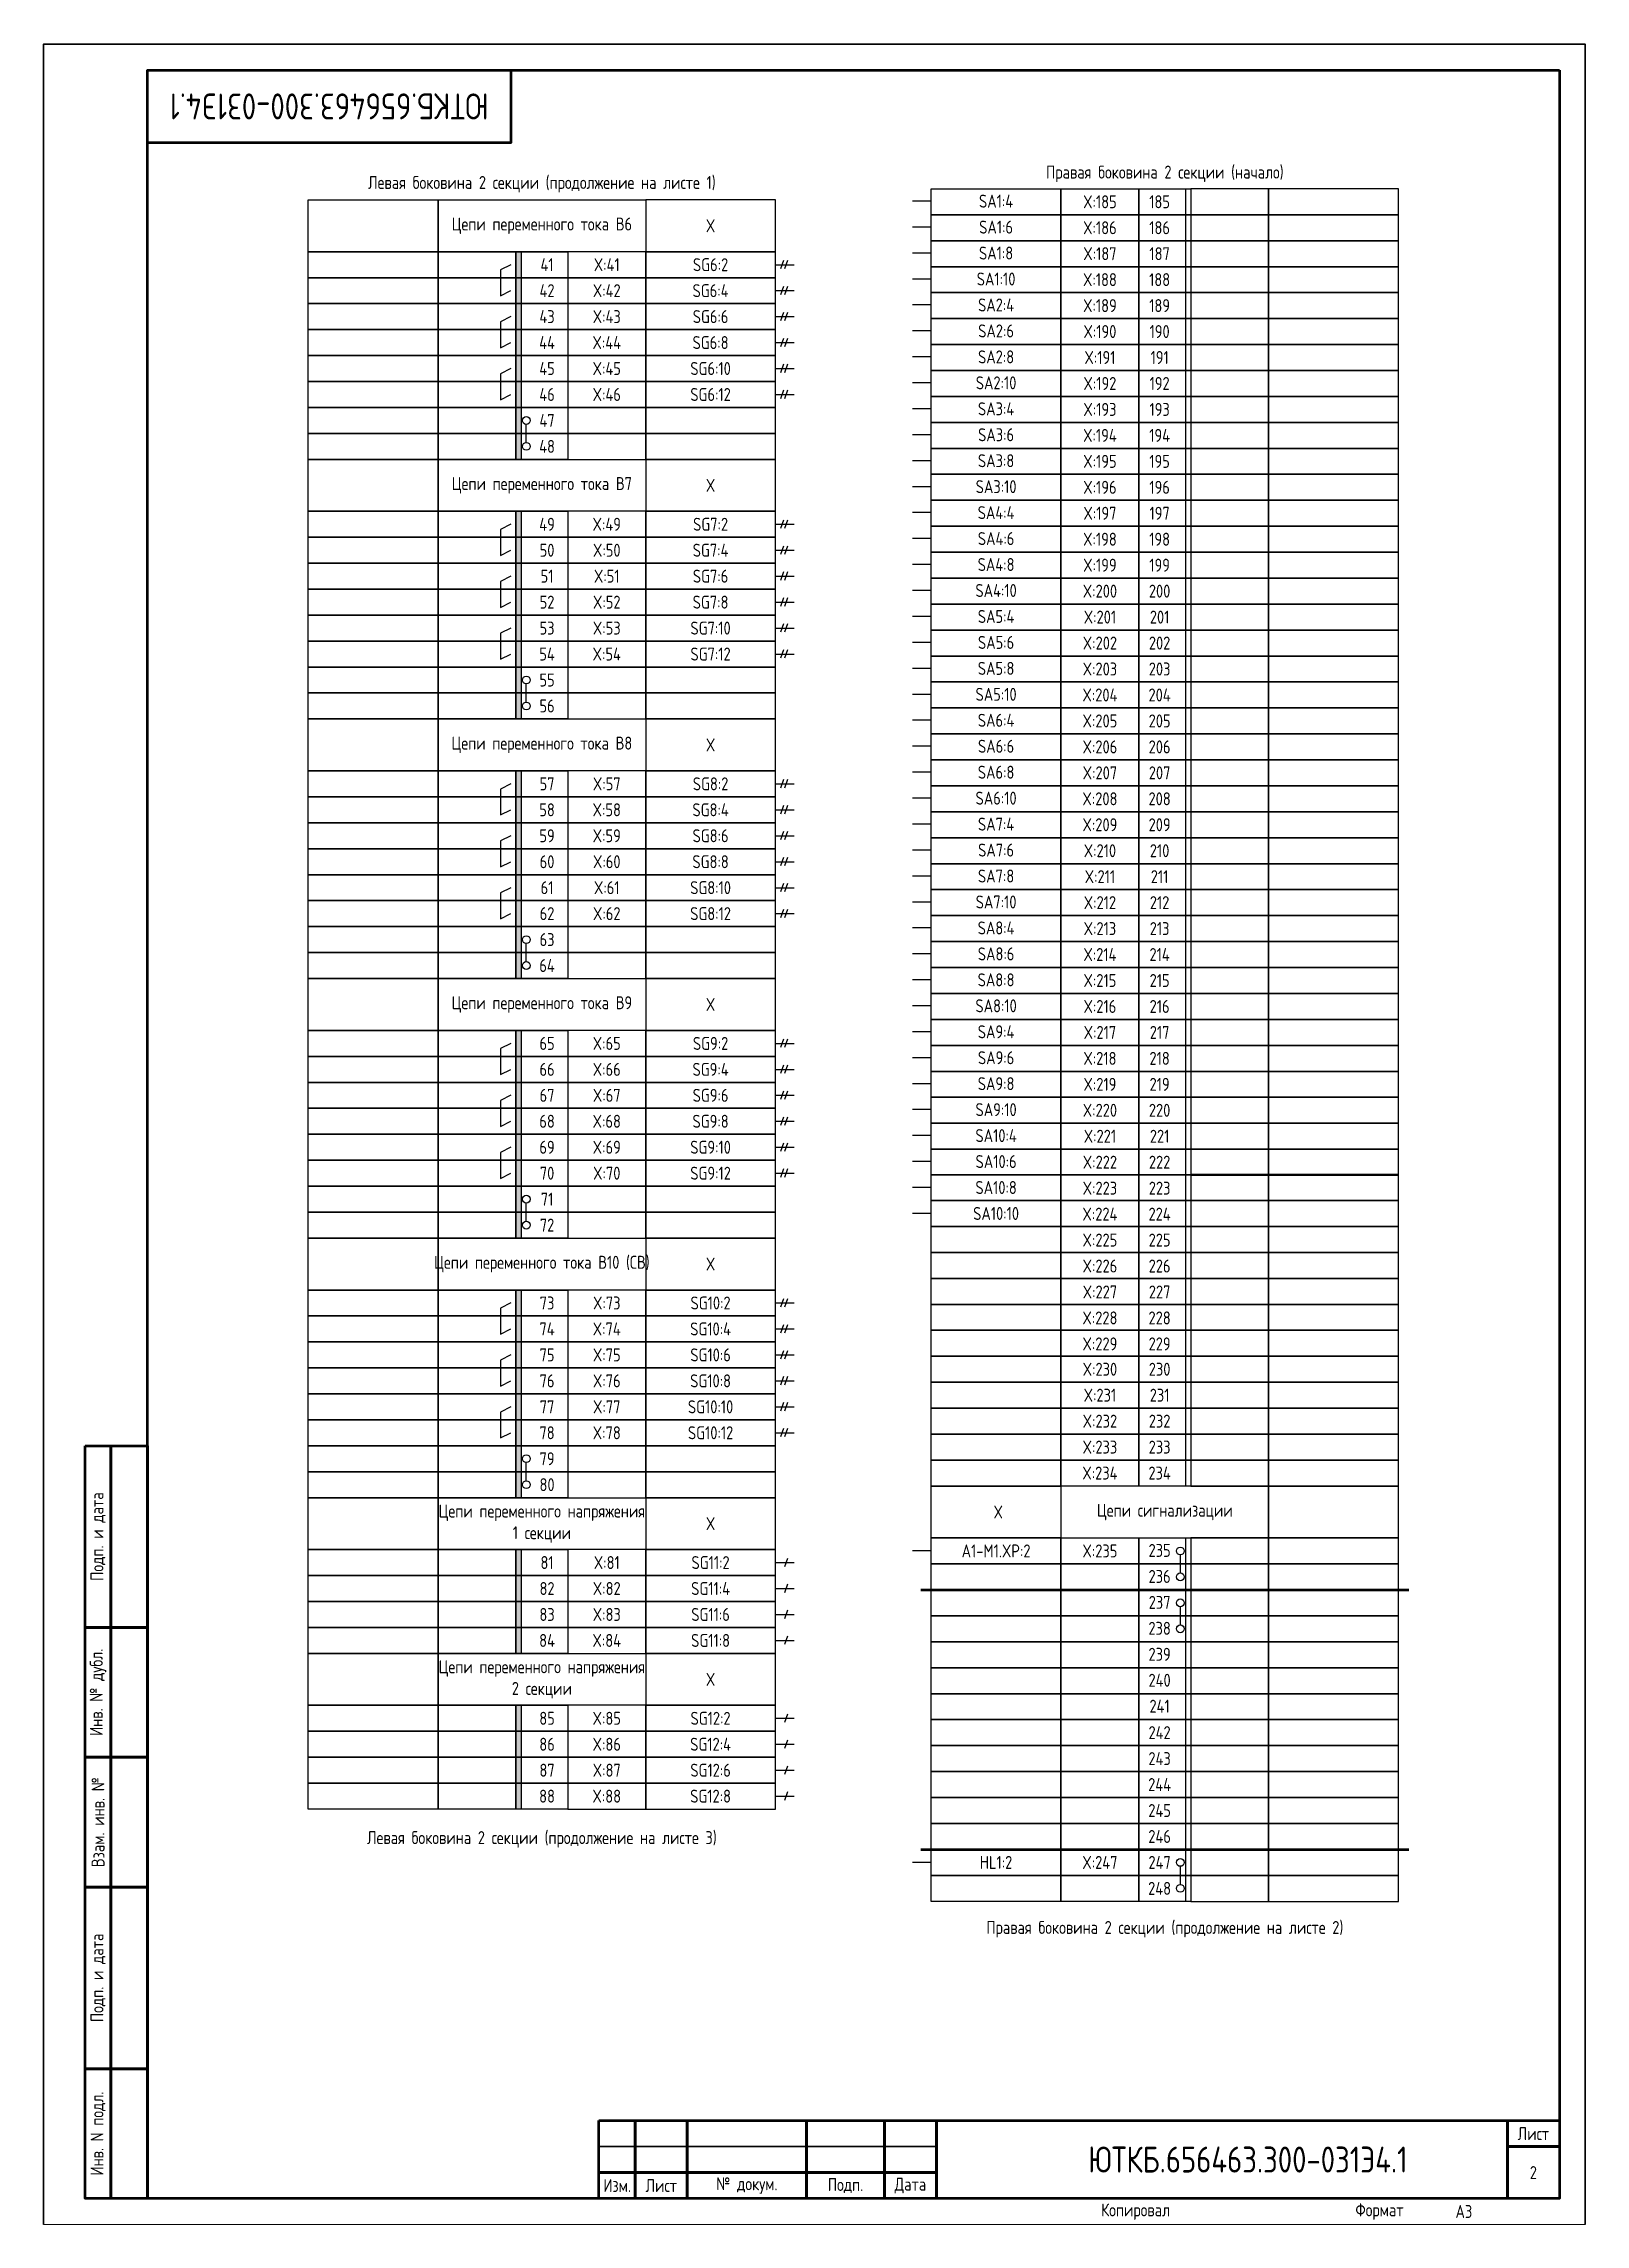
# Paper-space layout 'Э4.1_2' of a CAD drawing. Header units: millimetres, sheet in inches. Extents: x 176 to 183.1, y 94.4 to 104.5.
# The model-space entities are those that its viewports show. They can reach past a viewport. Long polylines and large blocks are cut down to what shows.
import ezdxf

# ---------------------------------------------------------------- set-up
doc = ezdxf.new("R2010")
doc.units = ezdxf.units.MM
doc.styles.add('Gost_type_A', font='GOST_A.TTF')

psp = doc.layouts.new('Э4.1_2')

msp = doc.modelspace()

# ---------------------------------------------------------------- texts
at = {"insert": (4552, 408), "char_height": 5, "width": 70, "attachment_point": 5, "rotation": 180, "style": 'Gost_type_A'}
msp.add_mtext('ЮТКБ.656463.300-031Э4.1', dxfattribs=at)
at = {"style": 'Gost_type_A'}
for s, insert, char_height, width, attachment_point in [('Правая боковина 2 секции (начало)', (4713, 395), 2.5, 90, 5), ('Левая боковина 2 секции (продолжение на листе 1)', (4593, 393), 2.5, 90, 5), ('SA1:4', (4680.5, 389.74), 2.5, 25, 5), ('Цепи переменного тока В6', (4593, 385), 2.5, 40, 5), ('X', (4625.5, 385), 2.5, 25, 5), ('SA1:6', (4680.5, 384.74), 2.5, 25, 5), ('SG6:2', (4625.5, 377.5), 2.5, 25, 5), ('SA1:8', (4680.5, 379.74), 2.5, 25, 5), ('SA1:10', (4680.5, 374.74), 2.5, 25, 5), ('SG6:4', (4625.5, 372.5), 2.5, 25, 5), ('SA2:4', (4680.5, 369.74), 2.5, 25, 5), ('SG6:6', (4625.5, 367.5), 2.5, 25, 5), ('SA2:6', (4680.5, 364.74), 2.5, 25, 5), ('SG6:8', (4625.5, 362.5), 2.5, 25, 5), ('SG6:10', (4625.5, 357.5), 2.5, 25, 5), ('SA2:8', (4680.5, 359.74), 2.5, 25, 5), ('SG6:12', (4625.5, 352.5), 2.5, 25, 5), ('SA2:10', (4680.5, 354.74), 2.5, 25, 5), ('SA3:4', (4680.5, 349.74), 2.5, 25, 5), ('SA3:6', (4680.5, 344.74), 2.5, 25, 5), ('SA3:8', (4680.5, 339.74), 2.5, 25, 5), ('Цепи переменного тока В7', (4593, 335), 2.5, 40, 5), ('X', (4625.5, 335), 2.5, 25, 5), ('SA3:10', (4680.5, 334.74), 2.5, 25, 5), ('SG7:2', (4625.5, 327.5), 2.5, 25, 5), ('SA4:4', (4680.5, 329.74), 2.5, 25, 5), ('SG7:4', (4625.5, 322.5), 2.5, 25, 5), ('SA4:6', (4680.5, 324.74), 2.5, 25, 5), ('SA4:8', (4680.5, 319.74), 2.5, 25, 5), ('SG7:6', (4625.5, 317.5), 2.5, 25, 5), ('SA4:10', (4680.5, 314.74), 2.5, 25, 5), ('SG7:8', (4625.5, 312.5), 2.5, 25, 5), ('SA5:4', (4680.5, 309.74), 2.5, 25, 5), ('SG7:10', (4625.5, 307.5), 2.5, 25, 5), ('SG7:12', (4625.5, 302.5), 2.5, 25, 5), ('SA5:6', (4680.5, 304.74), 2.5, 25, 5), ('SA5:8', (4680.5, 299.74), 2.5, 25, 5), ('SA5:10', (4680.5, 294.74), 2.5, 25, 5), ('SA6:4', (4680.5, 289.74), 2.5, 25, 5), ('Цепи переменного тока В8', (4593, 285), 2.5, 40, 5), ('X', (4625.5, 285), 2.5, 25, 5), ('SA6:6', (4680.5, 284.74), 2.5, 25, 5), ('SG8:2', (4625.5, 277.5), 2.5, 25, 5), ('SA6:8', (4680.5, 279.74), 2.5, 25, 5), ('SG8:4', (4625.5, 272.5), 2.5, 25, 5), ('SA6:10', (4680.5, 274.74), 2.5, 25, 5), ('SA7:4', (4680.5, 269.74), 2.5, 25, 5), ('SG8:6', (4625.5, 267.5), 2.5, 25, 5), ('SA7:6', (4680.5, 264.74), 2.5, 25, 5), ('SG8:8', (4625.5, 262.5), 2.5, 25, 5), ('SA7:8', (4680.5, 259.74), 2.5, 25, 5), ('SG8:10', (4625.5, 257.5), 2.5, 25, 5), ('SG8:12', (4625.5, 252.5), 2.5, 25, 5), ('SA7:10', (4680.5, 254.74), 2.5, 25, 5), ('SA8:4', (4680.5, 249.74), 2.5, 25, 5), ('SA8:6', (4680.5, 244.74), 2.5, 25, 5), ('SA8:8', (4680.5, 239.74), 2.5, 25, 5), ('Цепи переменного тока В9 ', (4593, 235), 2.5, 40, 5), ('X', (4625.5, 235), 2.5, 25, 5), ('SA8:10', (4680.5, 234.74), 2.5, 25, 5), ('SG9:2', (4625.5, 227.5), 2.5, 25, 5), ('SA9:4', (4680.5, 229.74), 2.5, 25, 5), ('SG9:4', (4625.5, 222.5), 2.5, 25, 5), ('SA9:6', (4680.5, 224.74), 2.5, 25, 5), ('SG9:6', (4625.5, 217.5), 2.5, 25, 5), ('SA9:8', (4680.5, 219.74), 2.5, 25, 5), ('SA9:10', (4680.5, 214.74), 2.5, 25, 5), ('SG9:8', (4625.5, 212.5), 2.5, 25, 5), ('SA10:4', (4680.5, 209.74), 2.5, 25, 5), ('SG9:10', (4625.5, 207.5), 2.5, 25, 5), ('SA10:6', (4680.5, 204.74), 2.5, 25, 5), ('SG9:12', (4625.5, 202.5), 2.5, 25, 5), ('SA10:8', (4680.5, 199.74), 2.5, 25, 5), ('SA10:10', (4680.5, 194.74), 2.5, 25, 5), ('Цепи переменного тока В10 (СВ)', (4593, 185), 2.5, 40, 5), ('X', (4625.5, 185), 2.5, 25, 5), ('SG10:2', (4625.5, 177.5), 2.5, 25, 5), ('SG10:4', (4625.5, 172.5), 2.5, 25, 5), ('SG10:6', (4625.5, 167.5), 2.5, 25, 5), ('SG10:8', (4625.5, 162.5), 2.5, 25, 5), ('SG10:10', (4625.5, 157.5), 2.5, 25, 5), ('SG10:12', (4625.5, 152.5), 2.5, 25, 5), ('Цепи переменного напряжения 1 секции', (4593, 135), 2.5, 40, 5), ('Цепи сигнализации', (4713, 137.24), 2.5, 40, 5), ('X', (4625.5, 135), 2.5, 25, 5), ('X', (4680.91, 137.24), 2.5, 25, 5), ('A1-M1.XP:2', (4680.5, 129.74), 2.5, 25, 5), ('SG11:2', (4625.5, 127.5), 2.5, 25, 5), ('SG11:4', (4625.5, 122.5), 2.5, 25, 5), ('SG11:6', (4625.5, 117.5), 2.5, 25, 5), ('SG11:8', (4625.5, 112.5), 2.5, 25, 5), ('Цепи переменного напряжения 2 секции', (4593, 105), 2.5, 40, 5), ('X', (4625.5, 105), 2.5, 25, 5), ('SG12:2', (4625.5, 97.5), 2.5, 25, 5), ('SG12:4', (4625.5, 92.5), 2.5, 25, 5), ('SG12:6', (4625.5, 87.5), 2.5, 25, 5), ('SG12:8', (4625.5, 82.5), 2.5, 25, 5), ('Левая боковина 2 секции (продолжение на листе 3)', (4593, 74.18), 2.5, 90, 5), ('HL1:2', (4680.5, 69.74), 2.5, 25, 5), ('Правая боковина 2 секции (продолжение на листе 2)', (4713, 56.88), 2.5, 90, 5), ('ЮТКБ.656463.300-031Э4.1', (4729, 12.5), 5, 120, 5), ('2', (4784, 10), 2.5, 10, 5), ('A3', (4769, 2.5), 2.5, 20, 4), ('A3', (4769, 2.5), 2.5, 20, 4)]:
    msp.add_mtext(s, dxfattribs=dict(at, insert=insert, char_height=char_height, width=width, attachment_point=attachment_point))
at = {"ltscale": 10, "char_height": 2.5, "attachment_point": 5, "style": 'Gost_type_A'}
for s, insert, width in [('X:185', (4700.5, 389.62), 15), ('185', (4712, 389.62), 8), ('X:186', (4700.5, 384.62), 15), ('186', (4712, 384.62), 8), ('41', (4594, 377.5), 8), ('X:41', (4605.5, 377.5), 15), ('X:187', (4700.5, 379.62), 15), ('187', (4712, 379.62), 8), ('X:188', (4700.5, 374.62), 15), ('188', (4712, 374.62), 8), ('42', (4594, 372.5), 8), ('X:42', (4605.5, 372.5), 15), ('X:189', (4700.5, 369.62), 15), ('189', (4712, 369.62), 8), ('43', (4594, 367.5), 8), ('X:43', (4605.5, 367.5), 15), ('X:190', (4700.5, 364.62), 15), ('190', (4712, 364.62), 8), ('44', (4594, 362.5), 8), ('X:44', (4605.5, 362.5), 15), ('45', (4594, 357.5), 8), ('X:45', (4605.5, 357.5), 15), ('X:191', (4700.5, 359.62), 15), ('191', (4712, 359.62), 8), ('46', (4594, 352.5), 8), ('X:46', (4605.5, 352.5), 15), ('X:192', (4700.5, 354.62), 15), ('192', (4712, 354.62), 8), ('47', (4594, 347.5), 8), ('X:193', (4700.5, 349.62), 15), ('193', (4712, 349.62), 8), ('X:194', (4700.5, 344.62), 15), ('194', (4712, 344.62), 8), ('48', (4594, 342.5), 8), ('X:195', (4700.5, 339.62), 15), ('195', (4712, 339.62), 8), ('X:196', (4700.5, 334.62), 15), ('196', (4712, 334.62), 8), ('49', (4594, 327.5), 8), ('X:49', (4605.5, 327.5), 15), ('X:197', (4700.5, 329.62), 15), ('197', (4712, 329.62), 8), ('50', (4594, 322.5), 8), ('X:50', (4605.5, 322.5), 15), ('X:198', (4700.5, 324.62), 15), ('198', (4712, 324.62), 8), ('X:199', (4700.5, 319.62), 15), ('199', (4712, 319.62), 8), ('51', (4594, 317.5), 8), ('X:51', (4605.5, 317.5), 15), ('X:200', (4700.5, 314.62), 15), ('200', (4712, 314.62), 8), ('52', (4594, 312.5), 8), ('X:52', (4605.5, 312.5), 15), ('X:201', (4700.5, 309.62), 15), ('201', (4712, 309.62), 8), ('53', (4594, 307.5), 8), ('X:53', (4605.5, 307.5), 15), ('54', (4594, 302.5), 8), ('X:54', (4605.5, 302.5), 15), ('X:202', (4700.5, 304.62), 15), ('202', (4712, 304.62), 8), ('55', (4594, 297.5), 8), ('X:203', (4700.5, 299.62), 15), ('203', (4712, 299.62), 8), ('X:204', (4700.5, 294.62), 15), ('204', (4712, 294.62), 8), ('56', (4594, 292.5), 8), ('X:205', (4700.5, 289.62), 15), ('205', (4712, 289.62), 8), ('X:206', (4700.5, 284.62), 15), ('206', (4712, 284.62), 8), ('57', (4594, 277.5), 8), ('X:57', (4605.5, 277.5), 15), ('X:207', (4700.5, 279.62), 15), ('207', (4712, 279.62), 8), ('58', (4594, 272.5), 8), ('X:58', (4605.5, 272.5), 15), ('X:208', (4700.5, 274.62), 15), ('208', (4712, 274.62), 8), ('X:209', (4700.5, 269.62), 15), ('209', (4712, 269.62), 8), ('59', (4594, 267.5), 8), ('X:59', (4605.5, 267.5), 15), ('X:210', (4700.5, 264.62), 15), ('210', (4712, 264.62), 8), ('60', (4594, 262.5), 8), ('X:60', (4605.5, 262.5), 15), ('X:211', (4700.5, 259.62), 15), ('211', (4712, 259.62), 8), ('61', (4594, 257.5), 8), ('X:61', (4605.5, 257.5), 15), ('62', (4594, 252.5), 8), ('X:62', (4605.5, 252.5), 15), ('X:212', (4700.5, 254.62), 15), ('212', (4712, 254.62), 8), ('63', (4594, 247.5), 8), ('X:213', (4700.5, 249.62), 15), ('213', (4712, 249.62), 8), ('64', (4594, 242.5), 8), ('X:214', (4700.5, 244.62), 15), ('214', (4712, 244.62), 8), ('X:215', (4700.5, 239.62), 15), ('215', (4712, 239.62), 8), ('X:216', (4700.5, 234.62), 15), ('216', (4712, 234.62), 8), ('65', (4594, 227.5), 8), ('X:65', (4605.5, 227.5), 15), ('X:217', (4700.5, 229.62), 15), ('217', (4712, 229.62), 8), ('66', (4594, 222.5), 8), ('X:66', (4605.5, 222.5), 15), ('X:218', (4700.5, 224.62), 15), ('218', (4712, 224.62), 8), ('67', (4594, 217.5), 8), ('X:67', (4605.5, 217.5), 15), ('X:219', (4700.5, 219.62), 15), ('219', (4712, 219.62), 8), ('X:220', (4700.5, 214.62), 15), ('220', (4712, 214.62), 8), ('68', (4594, 212.5), 8), ('X:68', (4605.5, 212.5), 15), ('X:221', (4700.5, 209.62), 15), ('221', (4712, 209.62), 8), ('69', (4594, 207.5), 8), ('X:69', (4605.5, 207.5), 15), ('X:222', (4700.5, 204.62), 15), ('222', (4712, 204.62), 8), ('70', (4594, 202.5), 8), ('X:70', (4605.5, 202.5), 15), ('71', (4594, 197.5), 8), ('X:223', (4700.5, 199.62), 15), ('223', (4712, 199.62), 8), ('72', (4594, 192.5), 8), ('X:224', (4700.5, 194.62), 15), ('224', (4712, 194.62), 8), ('X:225', (4700.5, 189.62), 15), ('225', (4712, 189.62), 8), ('X:226', (4700.5, 184.62), 15), ('226', (4712, 184.62), 8), ('X:227', (4700.5, 179.62), 15), ('227', (4712, 179.62), 8), ('73', (4594, 177.5), 8), ('X:73', (4605.5, 177.5), 15), ('74', (4594, 172.5), 8), ('X:74', (4605.5, 172.5), 15), ('X:228', (4700.5, 174.62), 15), ('228', (4712, 174.62), 8), ('75', (4594, 167.5), 8), ('X:75', (4605.5, 167.5), 15), ('X:229', (4700.5, 169.62), 15), ('229', (4712, 169.62), 8), ('X:230', (4700.5, 164.74), 15), ('230', (4712, 164.74), 8), ('76', (4594, 162.5), 8), ('X:76', (4605.5, 162.5), 15), ('X:231', (4700.5, 159.74), 15), ('231', (4712, 159.74), 8), ('77', (4594, 157.5), 8), ('X:77', (4605.5, 157.5), 15), ('X:232', (4700.5, 154.74), 15), ('232', (4712, 154.74), 8), ('78', (4594, 152.5), 8), ('X:78', (4605.5, 152.5), 15), ('79', (4594, 147.5), 8), ('X:233', (4700.5, 149.74), 15), ('233', (4712, 149.74), 8), ('80', (4594, 142.5), 8), ('X:234', (4700.5, 144.74), 15), ('234', (4712, 144.74), 8), ('X:235', (4700.5, 129.74), 15), ('235', (4712, 129.84), 8), ('81', (4594, 127.5), 8), ('X:81', (4605.5, 127.5), 15), ('236', (4712, 124.83), 8), ('82', (4594, 122.5), 8), ('X:82', (4605.5, 122.5), 15), ('83', (4594, 117.5), 8), ('X:83', (4605.5, 117.5), 15), ('237', (4712, 119.83), 8), ('84', (4594, 112.5), 8), ('X:84', (4605.5, 112.5), 15), ('238', (4712, 114.83), 8), ('239', (4712, 109.83), 8), ('240', (4712, 104.83), 8), ('241', (4712, 99.83), 8), ('85', (4594, 97.5), 8), ('X:85', (4605.5, 97.5), 15), ('86', (4594, 92.5), 8), ('X:86', (4605.5, 92.5), 15), ('242', (4712, 94.74), 8), ('87', (4594, 87.5), 8), ('X:87', (4605.5, 87.5), 15), ('243', (4712, 89.74), 8), ('244', (4712, 84.74), 8), ('88', (4594, 82.5), 8), ('X:88', (4605.5, 82.5), 15), ('245', (4712, 79.74), 8), ('246', (4712, 74.74), 8), ('X:247', (4700.5, 69.74), 15), ('247', (4712, 69.74), 8), ('248', (4712, 64.74), 8)]:
    msp.add_mtext(s, dxfattribs=dict(at, insert=insert, width=width))

# ---------------------------------------------------------------- blocks, each defined once
blk = doc.blocks.new('Штамп левый нижний')
at = {"lineweight": 50}
for points in [[(-12, 145), (-7, 145), (-7, 110), (-12, 110)], [(-7, 145), (0, 145), (0, 110), (-7, 110)], [(-12, 110), (-7, 110), (-7, 85), (-12, 85)], [(-7, 110), (0, 110), (0, 85), (-7, 85)], [(-12, 85), (-7, 85), (-7, 60), (-12, 60)], [(-7, 85), (0, 85), (0, 60), (-7, 60)], [(-12, 60), (-7, 60), (-7, 25), (-12, 25)], [(-7, 60), (0, 60), (0, 25), (-7, 25)], [(-12, 25), (-7, 25), (-7, 0), (-12, 0)], [(-7, 25), (0, 25), (0, 0), (-7, 0)]]:
    blk.add_lwpolyline(points, close=True, dxfattribs=at)
at = {"char_height": 2.5, "attachment_point": 5, "rotation": 90, "style": 'Gost_type_A'}
for s, insert, width in [('Подп. и дата', (-9.5, 127.5), 35), ('Инв. № дубл.', (-9.5, 97.5), 25), ('Взам. инв. №', (-9.5, 72.5), 25), ('Подп. и дата', (-9.5, 42.5), 35), ('Инв. N подл.', (-9.5, 12.5), 25)]:
    blk.add_mtext(s, dxfattribs=dict(at, insert=insert, width=width))
blk = doc.blocks.new('Штамп угловой верхний')
at = {"lineweight": 50}
blk.add_lwpolyline([(0, 0), (70, 0), (70, -14), (0, -14)], close=True, dxfattribs=at)
blk = doc.blocks.new('Штамп малый нижний')
at = {"lineweight": 50}
for points in [[(-185, 15), (-178, 15), (-178, 5), (-185, 5)], [(-178, 15), (-168, 15), (-168, 5), (-178, 5)], [(-168, 15), (-145, 15), (-145, 5), (-168, 5)], [(-145, 15), (-130, 15), (-130, 5), (-145, 5)], [(-130, 15), (-120, 15), (-120, 5), (-130, 5)], [(-120, 15), (-10, 15), (-10, 0), (-120, 0)], [(-10, 15), (0, 15), (0, 10), (-10, 10)], [(-10, 10), (0, 10), (0, 0), (-10, 0)], [(-185, 5), (-178, 5), (-178, 0), (-185, 0)], [(-178, 5), (-168, 5), (-168, 0), (-178, 0)], [(-168, 5), (-145, 5), (-145, 0), (-168, 0)], [(-145, 5), (-130, 5), (-130, 0), (-145, 0)], [(-130, 5), (-120, 5), (-120, 0), (-130, 0)]]:
    blk.add_lwpolyline(points, close=True, dxfattribs=at)
for points in [[(-185, 15), (-178, 15), (-178, 10), (-185, 10)], [(-178, 15), (-168, 15), (-168, 10), (-178, 10)], [(-168, 15), (-145, 15), (-145, 10), (-168, 10)], [(-145, 15), (-130, 15), (-130, 10), (-145, 10)], [(-130, 15), (-120, 15), (-120, 10), (-130, 10)], [(-185, 10), (-178, 10), (-178, 5), (-185, 5)], [(-178, 10), (-168, 10), (-168, 5), (-178, 5)], [(-168, 10), (-145, 10), (-145, 5), (-168, 5)], [(-145, 10), (-130, 10), (-130, 5), (-145, 5)], [(-130, 10), (-120, 10), (-120, 5), (-130, 5)]]:
    blk.add_lwpolyline(points, close=True)
at = {"char_height": 2.5, "style": 'Gost_type_A'}
for s, insert, width, attachment_point in [('Лист', (-5, 12.5), 10, 5), ('Изм.', (-181.5, 2.5), 7, 5), ('Лист', (-173, 2.5), 10, 5), ('№ докум.', (-156.5, 2.5), 23, 5), ('Подп.', (-137.5, 2.5), 15, 5), ('Дата', (-125, 2.5), 10, 5), ('Копировал', (-75, -2.53), 13.1202, 6), ('Формат', (-30, -2.53), 13.1202, 6)]:
    blk.add_mtext(s, dxfattribs=dict(at, insert=insert, width=width, attachment_point=attachment_point))

# ---------------------------------------------------------------- hatches: boundary and pattern name
h = msp.add_hatch(color=256)
h.dxf.hatch_style = 1
h.paths.add_polyline_path([(4589, 380), (4588, 380), (4588, 340), (4589, 340)])
h = msp.add_hatch(color=256)
h.dxf.hatch_style = 1
h.paths.add_polyline_path([(4589, 330), (4588, 330), (4588, 290), (4589, 290)])
h = msp.add_hatch(color=256)
h.dxf.hatch_style = 1
h.paths.add_polyline_path([(4589, 280), (4588, 280), (4588, 240), (4589, 240)])
h = msp.add_hatch(color=256)
h.dxf.hatch_style = 1
h.paths.add_polyline_path([(4589, 230), (4588, 230), (4588, 190), (4589, 190)])
h = msp.add_hatch(color=256)
h.dxf.hatch_style = 1
h.paths.add_polyline_path([(4589, 180), (4588, 180), (4588, 140), (4589, 140)])
h = msp.add_hatch(color=256)
h.dxf.hatch_style = 1
h.paths.add_polyline_path([(4589, 130), (4588, 130), (4588, 110), (4589, 110)])
h = msp.add_hatch(color=256)
h.dxf.hatch_style = 1
h.paths.add_polyline_path([(4589, 100), (4588, 100), (4588, 80), (4589, 80)])

# ---------------------------------------------------------------- linework, layer by layer
for p, q in [((4717, 392.12), (4717, 142.24)), ((4668, 389.74), (4664.38, 389.74)), ((4668, 384.74), (4664.38, 384.74)), ((4639.54, 378.31), (4638.96, 376.69)), ((4640.33, 378.31), (4639.75, 376.69)), ((4668, 379.74), (4664.38, 379.74)), ((4638, 377.5), (4641.62, 377.5)), ((4668, 374.74), (4664.38, 374.74)), ((4638, 372.5), (4641.62, 372.5)), ((4639.54, 373.31), (4638.96, 371.69)), ((4640.33, 373.31), (4639.75, 371.69)), ((4668, 369.74), (4664.38, 369.74)), ((4638, 367.5), (4641.62, 367.5)), ((4639.54, 368.31), (4638.96, 366.69)), ((4640.33, 368.31), (4639.75, 366.69)), ((4638, 362.5), (4641.62, 362.5)), ((4639.54, 363.31), (4638.96, 361.69)), ((4640.33, 363.31), (4639.75, 361.69)), ((4668, 364.74), (4664.38, 364.74)), ((4638, 357.5), (4641.62, 357.5)), ((4639.54, 358.31), (4638.96, 356.69)), ((4640.33, 358.31), (4639.75, 356.69)), ((4668, 359.74), (4664.38, 359.74)), ((4639.54, 353.31), (4638.96, 351.69)), ((4640.33, 353.31), (4639.75, 351.69)), ((4668, 354.74), (4664.38, 354.74)), ((4638, 352.5), (4641.62, 352.5)), ((4668, 349.74), (4664.38, 349.74)), ((4590, 343.25), (4590, 346.75)), ((4668, 344.74), (4664.38, 344.74)), ((4668, 339.74), (4664.38, 339.74)), ((4668, 334.74), (4664.38, 334.74)), ((4639.54, 328.31), (4638.96, 326.69)), ((4640.33, 328.31), (4639.75, 326.69)), ((4668, 329.74), (4664.38, 329.74)), ((4638, 327.5), (4641.62, 327.5)), ((4668, 324.74), (4664.38, 324.74)), ((4638, 322.5), (4641.62, 322.5)), ((4639.54, 323.31), (4638.96, 321.69)), ((4640.33, 323.31), (4639.75, 321.69)), ((4668, 319.74), (4664.38, 319.74)), ((4638, 317.5), (4641.62, 317.5)), ((4639.54, 318.31), (4638.96, 316.69)), ((4640.33, 318.31), (4639.75, 316.69)), ((4638, 312.5), (4641.62, 312.5)), ((4639.54, 313.31), (4638.96, 311.69)), ((4640.33, 313.31), (4639.75, 311.69)), ((4668, 314.74), (4664.38, 314.74)), ((4638, 307.5), (4641.62, 307.5)), ((4639.54, 308.31), (4638.96, 306.69)), ((4640.33, 308.31), (4639.75, 306.69)), ((4668, 309.74), (4664.38, 309.74)), ((4638, 302.5), (4641.62, 302.5)), ((4639.54, 303.31), (4638.96, 301.69)), ((4640.33, 303.31), (4639.75, 301.69)), ((4668, 304.74), (4664.38, 304.74)), ((4668, 299.74), (4664.38, 299.74)), ((4590, 293.25), (4590, 296.75)), ((4668, 294.74), (4664.38, 294.74)), ((4668, 289.74), (4664.38, 289.74)), ((4668, 284.74), (4664.38, 284.74)), ((4638, 277.5), (4641.62, 277.5)), ((4639.54, 278.31), (4638.96, 276.69)), ((4640.33, 278.31), (4639.75, 276.69)), ((4668, 279.74), (4664.38, 279.74)), ((4639.54, 273.31), (4638.96, 271.69)), ((4640.33, 273.31), (4639.75, 271.69)), ((4668, 274.74), (4664.38, 274.74)), ((4638, 272.5), (4641.62, 272.5)), ((4668, 269.74), (4664.38, 269.74)), ((4638, 267.5), (4641.62, 267.5)), ((4639.54, 268.31), (4638.96, 266.69)), ((4640.33, 268.31), (4639.75, 266.69)), ((4668, 264.74), (4664.38, 264.74)), ((4638, 262.5), (4641.62, 262.5)), ((4639.54, 263.31), (4638.96, 261.69)), ((4640.33, 263.31), (4639.75, 261.69)), ((4638, 257.5), (4641.62, 257.5)), ((4639.54, 258.31), (4638.96, 256.69)), ((4640.33, 258.31), (4639.75, 256.69)), ((4668, 259.74), (4664.38, 259.74)), ((4638, 252.5), (4641.62, 252.5)), ((4639.54, 253.31), (4638.96, 251.69)), ((4640.33, 253.31), (4639.75, 251.69)), ((4668, 254.74), (4664.38, 254.74)), ((4668, 249.74), (4664.38, 249.74)), ((4590, 243.25), (4590, 246.75)), ((4668, 244.74), (4664.38, 244.74)), ((4668, 239.74), (4664.38, 239.74)), ((4668, 234.74), (4664.38, 234.74)), ((4638, 227.5), (4641.62, 227.5)), ((4639.54, 228.31), (4638.96, 226.69)), ((4640.33, 228.31), (4639.75, 226.69)), ((4668, 229.74), (4664.38, 229.74)), ((4639.54, 223.31), (4638.96, 221.69)), ((4640.33, 223.31), (4639.75, 221.69)), ((4668, 224.74), (4664.38, 224.74)), ((4638, 222.5), (4641.62, 222.5)), ((4668, 219.74), (4664.38, 219.74)), ((4638, 217.5), (4641.62, 217.5)), ((4639.54, 218.31), (4638.96, 216.69)), ((4640.33, 218.31), (4639.75, 216.69)), ((4668, 214.74), (4664.38, 214.74)), ((4638, 212.5), (4641.62, 212.5)), ((4639.54, 213.31), (4638.96, 211.69)), ((4640.33, 213.31), (4639.75, 211.69)), ((4638, 207.5), (4641.62, 207.5)), ((4639.54, 208.31), (4638.96, 206.69)), ((4640.33, 208.31), (4639.75, 206.69)), ((4668, 209.74), (4664.38, 209.74)), ((4638, 202.5), (4641.62, 202.5)), ((4639.54, 203.31), (4638.96, 201.69)), ((4640.33, 203.31), (4639.75, 201.69)), ((4668, 204.74), (4664.38, 204.74)), ((4668, 199.74), (4664.38, 199.74)), ((4590, 193.25), (4590, 196.75)), ((4668, 194.74), (4664.38, 194.74)), ((4638, 177.5), (4641.62, 177.5)), ((4639.54, 178.31), (4638.96, 176.69)), ((4640.33, 178.31), (4639.75, 176.69)), ((4638, 172.5), (4641.62, 172.5)), ((4639.54, 173.31), (4638.96, 171.69)), ((4640.33, 173.31), (4639.75, 171.69)), ((4639.54, 168.31), (4638.96, 166.69)), ((4640.33, 168.31), (4639.75, 166.69)), ((4638, 167.5), (4641.62, 167.5)), ((4638, 162.5), (4641.62, 162.5)), ((4639.54, 163.31), (4638.96, 161.69)), ((4640.33, 163.31), (4639.75, 161.69)), ((4638, 157.5), (4641.62, 157.5)), ((4639.54, 158.31), (4638.96, 156.69)), ((4640.33, 158.31), (4639.75, 156.69)), ((4638, 152.5), (4641.62, 152.5)), ((4639.54, 153.31), (4638.96, 151.69)), ((4640.33, 153.31), (4639.75, 151.69)), ((4590, 143.25), (4590, 146.75)), ((4717, 132.24), (4717, 72.24)), ((4638, 127.5), (4641.62, 127.5)), ((4640.33, 128.31), (4639.75, 126.69)), ((4668, 129.74), (4664.38, 129.74)), ((4716, 125.49), (4716, 128.99)), ((4638, 122.5), (4641.62, 122.5)), ((4640.33, 123.31), (4639.75, 121.69)), ((4640.33, 118.31), (4639.75, 116.69)), ((4716, 115.49), (4716, 118.99)), ((4638, 117.5), (4641.62, 117.5)), ((4638, 112.5), (4641.62, 112.5)), ((4640.33, 113.31), (4639.75, 111.69)), ((4638, 97.5), (4641.62, 97.5)), ((4640.33, 98.31), (4639.75, 96.69)), ((4638, 92.5), (4641.62, 92.5)), ((4640.33, 93.31), (4639.75, 91.69)), ((4640.33, 88.31), (4639.75, 86.69)), ((4638, 87.5), (4641.62, 87.5)), ((4638, 82.5), (4641.62, 82.5)), ((4640.33, 83.31), (4639.75, 81.69)), ((4717, 72.24), (4717, 62.24)), ((4668, 69.74), (4664.38, 69.74)), ((4716, 65.49), (4716, 68.99))]:
    msp.add_line(p, q)
at = {"lineweight": 50}
for p, q in [((4666, 122.24), (4760, 122.24)), ((4666, 72.24), (4760, 72.24))]:
    msp.add_line(p, q, dxfattribs=at)
for points in [[(4497, 420), (4497, 0), (4200, 0), (4200, 420)], [(4794, 420), (4794, 0), (4497, 0), (4497, 420)], [(5091, 420), (5091, 0), (4794, 0), (4794, 420)], [(4668, 392.12), (4693, 392.12), (4693, 387.12), (4668, 387.12)], [(4693, 392.12), (4708, 392.12), (4708, 387.12), (4693, 387.12)], [(4708, 392.12), (4718, 392.12), (4718, 387.12), (4708, 387.12)], [(4733, 392.12), (4718, 392.12), (4718, 387.12), (4733, 387.12)], [(4758, 392.12), (4733, 392.12), (4733, 387.12), (4758, 387.12)], [(4548, 390), (4573, 390), (4573, 380), (4548, 380)], [(4573, 390), (4613, 390), (4613, 380), (4573, 380)], [(4638, 390), (4613, 390), (4613, 380), (4638, 380)], [(4668, 387.12), (4693, 387.12), (4693, 382.12), (4668, 382.12)], [(4693, 387.12), (4708, 387.12), (4708, 382.12), (4693, 382.12)], [(4708, 387.12), (4718, 387.12), (4718, 382.12), (4708, 382.12)], [(4733, 387.12), (4718, 387.12), (4718, 382.12), (4733, 382.12)], [(4758, 387.12), (4733, 387.12), (4733, 382.12), (4758, 382.12)], [(4548, 380), (4573, 380), (4573, 375), (4548, 375)], [(4573, 380), (4588, 380), (4588, 375), (4573, 375)], [(4588, 380), (4598, 380), (4598, 375), (4588, 375)], [(4613, 380), (4598, 380), (4598, 375), (4613, 375)], [(4638, 380), (4613, 380), (4613, 375), (4638, 375)], [(4668, 382.12), (4693, 382.12), (4693, 377.12), (4668, 377.12)], [(4693, 382.12), (4708, 382.12), (4708, 377.12), (4693, 377.12)], [(4708, 382.12), (4718, 382.12), (4718, 377.12), (4708, 377.12)], [(4733, 382.12), (4718, 382.12), (4718, 377.12), (4733, 377.12)], [(4758, 382.12), (4733, 382.12), (4733, 377.12), (4758, 377.12)], [(4548, 375), (4573, 375), (4573, 370), (4548, 370)], [(4573, 375), (4588, 375), (4588, 370), (4573, 370)], [(4588, 375), (4598, 375), (4598, 370), (4588, 370)], [(4613, 375), (4598, 375), (4598, 370), (4613, 370)], [(4638, 375), (4613, 375), (4613, 370), (4638, 370)], [(4668, 377.12), (4693, 377.12), (4693, 372.12), (4668, 372.12)], [(4693, 377.12), (4708, 377.12), (4708, 372.12), (4693, 372.12)], [(4708, 377.12), (4718, 377.12), (4718, 372.12), (4708, 372.12)], [(4733, 377.12), (4718, 377.12), (4718, 372.12), (4733, 372.12)], [(4758, 377.12), (4733, 377.12), (4733, 372.12), (4758, 372.12)], [(4548, 370), (4573, 370), (4573, 365), (4548, 365)], [(4573, 370), (4588, 370), (4588, 365), (4573, 365)], [(4588, 370), (4598, 370), (4598, 365), (4588, 365)], [(4613, 370), (4598, 370), (4598, 365), (4613, 365)], [(4638, 370), (4613, 370), (4613, 365), (4638, 365)], [(4668, 372.12), (4693, 372.12), (4693, 367.12), (4668, 367.12)], [(4693, 372.12), (4708, 372.12), (4708, 367.12), (4693, 367.12)], [(4708, 372.12), (4718, 372.12), (4718, 367.12), (4708, 367.12)], [(4733, 372.12), (4718, 372.12), (4718, 367.12), (4733, 367.12)], [(4758, 372.12), (4733, 372.12), (4733, 367.12), (4758, 367.12)], [(4668, 367.12), (4693, 367.12), (4693, 362.12), (4668, 362.12)], [(4693, 367.12), (4708, 367.12), (4708, 362.12), (4693, 362.12)], [(4708, 367.12), (4718, 367.12), (4718, 362.12), (4708, 362.12)], [(4733, 367.12), (4718, 367.12), (4718, 362.12), (4733, 362.12)], [(4758, 367.12), (4733, 367.12), (4733, 362.12), (4758, 362.12)], [(4548, 365), (4573, 365), (4573, 360), (4548, 360)], [(4573, 365), (4588, 365), (4588, 360), (4573, 360)], [(4588, 365), (4598, 365), (4598, 360), (4588, 360)], [(4613, 365), (4598, 365), (4598, 360), (4613, 360)], [(4638, 365), (4613, 365), (4613, 360), (4638, 360)], [(4668, 362.12), (4693, 362.12), (4693, 357.12), (4668, 357.12)], [(4693, 362.12), (4708, 362.12), (4708, 357.12), (4693, 357.12)], [(4708, 362.12), (4718, 362.12), (4718, 357.12), (4708, 357.12)], [(4733, 362.12), (4718, 362.12), (4718, 357.12), (4733, 357.12)], [(4758, 362.12), (4733, 362.12), (4733, 357.12), (4758, 357.12)], [(4548, 360), (4573, 360), (4573, 355), (4548, 355)], [(4573, 360), (4588, 360), (4588, 355), (4573, 355)], [(4588, 360), (4598, 360), (4598, 355), (4588, 355)], [(4613, 360), (4598, 360), (4598, 355), (4613, 355)], [(4638, 360), (4613, 360), (4613, 355), (4638, 355)], [(4668, 357.12), (4693, 357.12), (4693, 352.12), (4668, 352.12)], [(4693, 357.12), (4708, 357.12), (4708, 352.12), (4693, 352.12)], [(4708, 357.12), (4718, 357.12), (4718, 352.12), (4708, 352.12)], [(4733, 357.12), (4718, 357.12), (4718, 352.12), (4733, 352.12)], [(4758, 357.12), (4733, 357.12), (4733, 352.12), (4758, 352.12)], [(4548, 355), (4573, 355), (4573, 350), (4548, 350)], [(4573, 355), (4588, 355), (4588, 350), (4573, 350)], [(4588, 355), (4598, 355), (4598, 350), (4588, 350)], [(4613, 355), (4598, 355), (4598, 350), (4613, 350)], [(4638, 355), (4613, 355), (4613, 350), (4638, 350)], [(4548, 350), (4573, 350), (4573, 345), (4548, 345)], [(4573, 350), (4588, 350), (4588, 345), (4573, 345)], [(4588, 350), (4598, 350), (4598, 345), (4588, 345)], [(4613, 350), (4598, 350), (4598, 345), (4613, 345)], [(4638, 350), (4613, 350), (4613, 345), (4638, 345)], [(4668, 352.12), (4693, 352.12), (4693, 347.12), (4668, 347.12)], [(4693, 352.12), (4708, 352.12), (4708, 347.12), (4693, 347.12)], [(4708, 352.12), (4718, 352.12), (4718, 347.12), (4708, 347.12)], [(4733, 352.12), (4718, 352.12), (4718, 347.12), (4733, 347.12)], [(4758, 352.12), (4733, 352.12), (4733, 347.12), (4758, 347.12)], [(4548, 345), (4573, 345), (4573, 340), (4548, 340)], [(4573, 345), (4588, 345), (4588, 340), (4573, 340)], [(4588, 345), (4598, 345), (4598, 340), (4588, 340)], [(4613, 345), (4598, 345), (4598, 340), (4613, 340)], [(4638, 345), (4613, 345), (4613, 340), (4638, 340)], [(4668, 347.12), (4693, 347.12), (4693, 342.12), (4668, 342.12)], [(4693, 347.12), (4708, 347.12), (4708, 342.12), (4693, 342.12)], [(4708, 347.12), (4718, 347.12), (4718, 342.12), (4708, 342.12)], [(4733, 347.12), (4718, 347.12), (4718, 342.12), (4733, 342.12)], [(4758, 347.12), (4733, 347.12), (4733, 342.12), (4758, 342.12)], [(4668, 342.12), (4693, 342.12), (4693, 337.12), (4668, 337.12)], [(4693, 342.12), (4708, 342.12), (4708, 337.12), (4693, 337.12)], [(4708, 342.12), (4718, 342.12), (4718, 337.12), (4708, 337.12)], [(4733, 342.12), (4718, 342.12), (4718, 337.12), (4733, 337.12)], [(4758, 342.12), (4733, 342.12), (4733, 337.12), (4758, 337.12)], [(4548, 340), (4573, 340), (4573, 330), (4548, 330)], [(4573, 340), (4613, 340), (4613, 330), (4573, 330)], [(4638, 340), (4613, 340), (4613, 330), (4638, 330)], [(4668, 337.12), (4693, 337.12), (4693, 332.12), (4668, 332.12)], [(4693, 337.12), (4708, 337.12), (4708, 332.12), (4693, 332.12)], [(4708, 337.12), (4718, 337.12), (4718, 332.12), (4708, 332.12)], [(4733, 337.12), (4718, 337.12), (4718, 332.12), (4733, 332.12)], [(4758, 337.12), (4733, 337.12), (4733, 332.12), (4758, 332.12)], [(4668, 332.12), (4693, 332.12), (4693, 327.12), (4668, 327.12)], [(4693, 332.12), (4708, 332.12), (4708, 327.12), (4693, 327.12)], [(4708, 332.12), (4718, 332.12), (4718, 327.12), (4708, 327.12)], [(4733, 332.12), (4718, 332.12), (4718, 327.12), (4733, 327.12)], [(4758, 332.12), (4733, 332.12), (4733, 327.12), (4758, 327.12)], [(4548, 330), (4573, 330), (4573, 325), (4548, 325)], [(4573, 330), (4588, 330), (4588, 325), (4573, 325)], [(4588, 330), (4598, 330), (4598, 325), (4588, 325)], [(4613, 330), (4598, 330), (4598, 325), (4613, 325)], [(4638, 330), (4613, 330), (4613, 325), (4638, 325)], [(4548, 325), (4573, 325), (4573, 320), (4548, 320)], [(4573, 325), (4588, 325), (4588, 320), (4573, 320)], [(4588, 325), (4598, 325), (4598, 320), (4588, 320)], [(4613, 325), (4598, 325), (4598, 320), (4613, 320)], [(4638, 325), (4613, 325), (4613, 320), (4638, 320)], [(4668, 327.12), (4693, 327.12), (4693, 322.12), (4668, 322.12)], [(4693, 327.12), (4708, 327.12), (4708, 322.12), (4693, 322.12)], [(4708, 327.12), (4718, 327.12), (4718, 322.12), (4708, 322.12)], [(4733, 327.12), (4718, 327.12), (4718, 322.12), (4733, 322.12)], [(4758, 327.12), (4733, 327.12), (4733, 322.12), (4758, 322.12)], [(4548, 320), (4573, 320), (4573, 315), (4548, 315)], [(4573, 320), (4588, 320), (4588, 315), (4573, 315)], [(4588, 320), (4598, 320), (4598, 315), (4588, 315)], [(4613, 320), (4598, 320), (4598, 315), (4613, 315)], [(4638, 320), (4613, 320), (4613, 315), (4638, 315)], [(4668, 322.12), (4693, 322.12), (4693, 317.12), (4668, 317.12)], [(4693, 322.12), (4708, 322.12), (4708, 317.12), (4693, 317.12)], [(4708, 322.12), (4718, 322.12), (4718, 317.12), (4708, 317.12)], [(4733, 322.12), (4718, 322.12), (4718, 317.12), (4733, 317.12)], [(4758, 322.12), (4733, 322.12), (4733, 317.12), (4758, 317.12)], [(4668, 317.12), (4693, 317.12), (4693, 312.12), (4668, 312.12)], [(4693, 317.12), (4708, 317.12), (4708, 312.12), (4693, 312.12)], [(4708, 317.12), (4718, 317.12), (4718, 312.12), (4708, 312.12)], [(4733, 317.12), (4718, 317.12), (4718, 312.12), (4733, 312.12)], [(4758, 317.12), (4733, 317.12), (4733, 312.12), (4758, 312.12)], [(4548, 315), (4573, 315), (4573, 310), (4548, 310)], [(4573, 315), (4588, 315), (4588, 310), (4573, 310)], [(4588, 315), (4598, 315), (4598, 310), (4588, 310)], [(4613, 315), (4598, 315), (4598, 310), (4613, 310)], [(4638, 315), (4613, 315), (4613, 310), (4638, 310)], [(4668, 312.12), (4693, 312.12), (4693, 307.12), (4668, 307.12)], [(4693, 312.12), (4708, 312.12), (4708, 307.12), (4693, 307.12)], [(4708, 312.12), (4718, 312.12), (4718, 307.12), (4708, 307.12)], [(4733, 312.12), (4718, 312.12), (4718, 307.12), (4733, 307.12)], [(4758, 312.12), (4733, 312.12), (4733, 307.12), (4758, 307.12)], [(4548, 310), (4573, 310), (4573, 305), (4548, 305)], [(4573, 310), (4588, 310), (4588, 305), (4573, 305)], [(4588, 310), (4598, 310), (4598, 305), (4588, 305)], [(4613, 310), (4598, 310), (4598, 305), (4613, 305)], [(4638, 310), (4613, 310), (4613, 305), (4638, 305)], [(4668, 307.12), (4693, 307.12), (4693, 302.12), (4668, 302.12)], [(4693, 307.12), (4708, 307.12), (4708, 302.12), (4693, 302.12)], [(4708, 307.12), (4718, 307.12), (4718, 302.12), (4708, 302.12)], [(4733, 307.12), (4718, 307.12), (4718, 302.12), (4733, 302.12)], [(4758, 307.12), (4733, 307.12), (4733, 302.12), (4758, 302.12)], [(4548, 305), (4573, 305), (4573, 300), (4548, 300)], [(4573, 305), (4588, 305), (4588, 300), (4573, 300)], [(4588, 305), (4598, 305), (4598, 300), (4588, 300)], [(4613, 305), (4598, 305), (4598, 300), (4613, 300)], [(4638, 305), (4613, 305), (4613, 300), (4638, 300)], [(4548, 300), (4573, 300), (4573, 295), (4548, 295)], [(4573, 300), (4588, 300), (4588, 295), (4573, 295)], [(4588, 300), (4598, 300), (4598, 295), (4588, 295)], [(4613, 300), (4598, 300), (4598, 295), (4613, 295)], [(4638, 300), (4613, 300), (4613, 295), (4638, 295)], [(4668, 302.12), (4693, 302.12), (4693, 297.12), (4668, 297.12)], [(4693, 302.12), (4708, 302.12), (4708, 297.12), (4693, 297.12)], [(4708, 302.12), (4718, 302.12), (4718, 297.12), (4708, 297.12)], [(4733, 302.12), (4718, 302.12), (4718, 297.12), (4733, 297.12)], [(4758, 302.12), (4733, 302.12), (4733, 297.12), (4758, 297.12)], [(4548, 295), (4573, 295), (4573, 290), (4548, 290)], [(4573, 295), (4588, 295), (4588, 290), (4573, 290)], [(4588, 295), (4598, 295), (4598, 290), (4588, 290)], [(4613, 295), (4598, 295), (4598, 290), (4613, 290)], [(4638, 295), (4613, 295), (4613, 290), (4638, 290)], [(4668, 297.12), (4693, 297.12), (4693, 292.12), (4668, 292.12)], [(4693, 297.12), (4708, 297.12), (4708, 292.12), (4693, 292.12)], [(4708, 297.12), (4718, 297.12), (4718, 292.12), (4708, 292.12)], [(4733, 297.12), (4718, 297.12), (4718, 292.12), (4733, 292.12)], [(4758, 297.12), (4733, 297.12), (4733, 292.12), (4758, 292.12)], [(4548, 290), (4573, 290), (4573, 280), (4548, 280)], [(4573, 290), (4613, 290), (4613, 280), (4573, 280)], [(4638, 290), (4613, 290), (4613, 280), (4638, 280)], [(4668, 292.12), (4693, 292.12), (4693, 287.12), (4668, 287.12)], [(4693, 292.12), (4708, 292.12), (4708, 287.12), (4693, 287.12)], [(4708, 292.12), (4718, 292.12), (4718, 287.12), (4708, 287.12)], [(4733, 292.12), (4718, 292.12), (4718, 287.12), (4733, 287.12)], [(4758, 292.12), (4733, 292.12), (4733, 287.12), (4758, 287.12)], [(4668, 287.12), (4693, 287.12), (4693, 282.12), (4668, 282.12)], [(4693, 287.12), (4708, 287.12), (4708, 282.12), (4693, 282.12)], [(4708, 287.12), (4718, 287.12), (4718, 282.12), (4708, 282.12)], [(4733, 287.12), (4718, 287.12), (4718, 282.12), (4733, 282.12)], [(4758, 287.12), (4733, 287.12), (4733, 282.12), (4758, 282.12)], [(4668, 282.12), (4693, 282.12), (4693, 277.12), (4668, 277.12)], [(4693, 282.12), (4708, 282.12), (4708, 277.12), (4693, 277.12)], [(4708, 282.12), (4718, 282.12), (4718, 277.12), (4708, 277.12)], [(4733, 282.12), (4718, 282.12), (4718, 277.12), (4733, 277.12)], [(4758, 282.12), (4733, 282.12), (4733, 277.12), (4758, 277.12)], [(4548, 280), (4573, 280), (4573, 275), (4548, 275)], [(4573, 280), (4588, 280), (4588, 275), (4573, 275)], [(4588, 280), (4598, 280), (4598, 275), (4588, 275)], [(4613, 280), (4598, 280), (4598, 275), (4613, 275)], [(4638, 280), (4613, 280), (4613, 275), (4638, 275)], [(4548, 275), (4573, 275), (4573, 270), (4548, 270)], [(4573, 275), (4588, 275), (4588, 270), (4573, 270)], [(4588, 275), (4598, 275), (4598, 270), (4588, 270)], [(4613, 275), (4598, 275), (4598, 270), (4613, 270)], [(4638, 275), (4613, 275), (4613, 270), (4638, 270)], [(4668, 277.12), (4693, 277.12), (4693, 272.12), (4668, 272.12)], [(4693, 277.12), (4708, 277.12), (4708, 272.12), (4693, 272.12)], [(4708, 277.12), (4718, 277.12), (4718, 272.12), (4708, 272.12)], [(4733, 277.12), (4718, 277.12), (4718, 272.12), (4733, 272.12)], [(4758, 277.12), (4733, 277.12), (4733, 272.12), (4758, 272.12)], [(4548, 270), (4573, 270), (4573, 265), (4548, 265)], [(4573, 270), (4588, 270), (4588, 265), (4573, 265)], [(4588, 270), (4598, 270), (4598, 265), (4588, 265)], [(4613, 270), (4598, 270), (4598, 265), (4613, 265)], [(4638, 270), (4613, 270), (4613, 265), (4638, 265)], [(4668, 272.12), (4693, 272.12), (4693, 267.12), (4668, 267.12)], [(4693, 272.12), (4708, 272.12), (4708, 267.12), (4693, 267.12)], [(4708, 272.12), (4718, 272.12), (4718, 267.12), (4708, 267.12)], [(4733, 272.12), (4718, 272.12), (4718, 267.12), (4733, 267.12)], [(4758, 272.12), (4733, 272.12), (4733, 267.12), (4758, 267.12)], [(4548, 265), (4573, 265), (4573, 260), (4548, 260)], [(4573, 265), (4588, 265), (4588, 260), (4573, 260)], [(4588, 265), (4598, 265), (4598, 260), (4588, 260)], [(4613, 265), (4598, 265), (4598, 260), (4613, 260)], [(4638, 265), (4613, 265), (4613, 260), (4638, 260)], [(4668, 267.12), (4693, 267.12), (4693, 262.12), (4668, 262.12)], [(4693, 267.12), (4708, 267.12), (4708, 262.12), (4693, 262.12)], [(4708, 267.12), (4718, 267.12), (4718, 262.12), (4708, 262.12)], [(4733, 267.12), (4718, 267.12), (4718, 262.12), (4733, 262.12)], [(4758, 267.12), (4733, 267.12), (4733, 262.12), (4758, 262.12)], [(4668, 262.12), (4693, 262.12), (4693, 257.12), (4668, 257.12)], [(4693, 262.12), (4708, 262.12), (4708, 257.12), (4693, 257.12)], [(4708, 262.12), (4718, 262.12), (4718, 257.12), (4708, 257.12)], [(4733, 262.12), (4718, 262.12), (4718, 257.12), (4733, 257.12)], [(4758, 262.12), (4733, 262.12), (4733, 257.12), (4758, 257.12)], [(4548, 260), (4573, 260), (4573, 255), (4548, 255)], [(4573, 260), (4588, 260), (4588, 255), (4573, 255)], [(4588, 260), (4598, 260), (4598, 255), (4588, 255)], [(4613, 260), (4598, 260), (4598, 255), (4613, 255)], [(4638, 260), (4613, 260), (4613, 255), (4638, 255)], [(4668, 257.12), (4693, 257.12), (4693, 252.12), (4668, 252.12)], [(4693, 257.12), (4708, 257.12), (4708, 252.12), (4693, 252.12)], [(4708, 257.12), (4718, 257.12), (4718, 252.12), (4708, 252.12)], [(4733, 257.12), (4718, 257.12), (4718, 252.12), (4733, 252.12)], [(4758, 257.12), (4733, 257.12), (4733, 252.12), (4758, 252.12)], [(4548, 255), (4573, 255), (4573, 250), (4548, 250)], [(4573, 255), (4588, 255), (4588, 250), (4573, 250)], [(4588, 255), (4598, 255), (4598, 250), (4588, 250)], [(4613, 255), (4598, 255), (4598, 250), (4613, 250)], [(4638, 255), (4613, 255), (4613, 250), (4638, 250)], [(4668, 252.12), (4693, 252.12), (4693, 247.12), (4668, 247.12)], [(4693, 252.12), (4708, 252.12), (4708, 247.12), (4693, 247.12)], [(4708, 252.12), (4718, 252.12), (4718, 247.12), (4708, 247.12)], [(4733, 252.12), (4718, 252.12), (4718, 247.12), (4733, 247.12)], [(4758, 252.12), (4733, 252.12), (4733, 247.12), (4758, 247.12)], [(4548, 250), (4573, 250), (4573, 245), (4548, 245)], [(4573, 250), (4588, 250), (4588, 245), (4573, 245)], [(4588, 250), (4598, 250), (4598, 245), (4588, 245)], [(4613, 250), (4598, 250), (4598, 245), (4613, 245)], [(4638, 250), (4613, 250), (4613, 245), (4638, 245)], [(4548, 245), (4573, 245), (4573, 240), (4548, 240)], [(4573, 245), (4588, 245), (4588, 240), (4573, 240)], [(4588, 245), (4598, 245), (4598, 240), (4588, 240)], [(4613, 245), (4598, 245), (4598, 240), (4613, 240)], [(4638, 245), (4613, 245), (4613, 240), (4638, 240)], [(4668, 247.12), (4693, 247.12), (4693, 242.12), (4668, 242.12)], [(4693, 247.12), (4708, 247.12), (4708, 242.12), (4693, 242.12)], [(4708, 247.12), (4718, 247.12), (4718, 242.12), (4708, 242.12)], [(4733, 247.12), (4718, 247.12), (4718, 242.12), (4733, 242.12)], [(4758, 247.12), (4733, 247.12), (4733, 242.12), (4758, 242.12)], [(4548, 240), (4573, 240), (4573, 230), (4548, 230)], [(4573, 240), (4613, 240), (4613, 230), (4573, 230)], [(4638, 240), (4613, 240), (4613, 230), (4638, 230)], [(4668, 242.12), (4693, 242.12), (4693, 237.12), (4668, 237.12)], [(4693, 242.12), (4708, 242.12), (4708, 237.12), (4693, 237.12)], [(4708, 242.12), (4718, 242.12), (4718, 237.12), (4708, 237.12)], [(4733, 242.12), (4718, 242.12), (4718, 237.12), (4733, 237.12)], [(4758, 242.12), (4733, 242.12), (4733, 237.12), (4758, 237.12)], [(4668, 237.12), (4693, 237.12), (4693, 232.12), (4668, 232.12)], [(4693, 237.12), (4708, 237.12), (4708, 232.12), (4693, 232.12)], [(4708, 237.12), (4718, 237.12), (4718, 232.12), (4708, 232.12)], [(4733, 237.12), (4718, 237.12), (4718, 232.12), (4733, 232.12)], [(4758, 237.12), (4733, 237.12), (4733, 232.12), (4758, 232.12)], [(4668, 232.12), (4693, 232.12), (4693, 227.12), (4668, 227.12)], [(4693, 232.12), (4708, 232.12), (4708, 227.12), (4693, 227.12)], [(4708, 232.12), (4718, 232.12), (4718, 227.12), (4708, 227.12)], [(4733, 232.12), (4718, 232.12), (4718, 227.12), (4733, 227.12)], [(4758, 232.12), (4733, 232.12), (4733, 227.12), (4758, 227.12)], [(4548, 230), (4573, 230), (4573, 225), (4548, 225)], [(4573, 230), (4588, 230), (4588, 225), (4573, 225)], [(4588, 230), (4598, 230), (4598, 225), (4588, 225)], [(4613, 230), (4598, 230), (4598, 225), (4613, 225)], [(4638, 230), (4613, 230), (4613, 225), (4638, 225)], [(4668, 227.12), (4693, 227.12), (4693, 222.12), (4668, 222.12)], [(4693, 227.12), (4708, 227.12), (4708, 222.12), (4693, 222.12)], [(4708, 227.12), (4718, 227.12), (4718, 222.12), (4708, 222.12)], [(4733, 227.12), (4718, 227.12), (4718, 222.12), (4733, 222.12)], [(4758, 227.12), (4733, 227.12), (4733, 222.12), (4758, 222.12)], [(4548, 225), (4573, 225), (4573, 220), (4548, 220)], [(4573, 225), (4588, 225), (4588, 220), (4573, 220)], [(4588, 225), (4598, 225), (4598, 220), (4588, 220)], [(4613, 225), (4598, 225), (4598, 220), (4613, 220)], [(4638, 225), (4613, 225), (4613, 220), (4638, 220)], [(4548, 220), (4573, 220), (4573, 215), (4548, 215)], [(4573, 220), (4588, 220), (4588, 215), (4573, 215)], [(4588, 220), (4598, 220), (4598, 215), (4588, 215)], [(4613, 220), (4598, 220), (4598, 215), (4613, 215)], [(4638, 220), (4613, 220), (4613, 215), (4638, 215)], [(4668, 222.12), (4693, 222.12), (4693, 217.12), (4668, 217.12)], [(4693, 222.12), (4708, 222.12), (4708, 217.12), (4693, 217.12)], [(4708, 222.12), (4718, 222.12), (4718, 217.12), (4708, 217.12)], [(4733, 222.12), (4718, 222.12), (4718, 217.12), (4733, 217.12)], [(4758, 222.12), (4733, 222.12), (4733, 217.12), (4758, 217.12)], [(4548, 215), (4573, 215), (4573, 210), (4548, 210)], [(4573, 215), (4588, 215), (4588, 210), (4573, 210)], [(4588, 215), (4598, 215), (4598, 210), (4588, 210)], [(4613, 215), (4598, 215), (4598, 210), (4613, 210)], [(4638, 215), (4613, 215), (4613, 210), (4638, 210)], [(4668, 217.12), (4693, 217.12), (4693, 212.12), (4668, 212.12)], [(4693, 217.12), (4708, 217.12), (4708, 212.12), (4693, 212.12)], [(4708, 217.12), (4718, 217.12), (4718, 212.12), (4708, 212.12)], [(4733, 217.12), (4718, 217.12), (4718, 212.12), (4733, 212.12)], [(4758, 217.12), (4733, 217.12), (4733, 212.12), (4758, 212.12)], [(4668, 212.12), (4693, 212.12), (4693, 207.12), (4668, 207.12)], [(4693, 212.12), (4708, 212.12), (4708, 207.12), (4693, 207.12)], [(4708, 212.12), (4718, 212.12), (4718, 207.12), (4708, 207.12)], [(4733, 212.12), (4718, 212.12), (4718, 207.12), (4733, 207.12)], [(4758, 212.12), (4733, 212.12), (4733, 207.12), (4758, 207.12)], [(4548, 210), (4573, 210), (4573, 205), (4548, 205)], [(4573, 210), (4588, 210), (4588, 205), (4573, 205)], [(4588, 210), (4598, 210), (4598, 205), (4588, 205)], [(4613, 210), (4598, 210), (4598, 205), (4613, 205)], [(4638, 210), (4613, 210), (4613, 205), (4638, 205)], [(4668, 207.12), (4693, 207.12), (4693, 202.12), (4668, 202.12)], [(4693, 207.12), (4708, 207.12), (4708, 202.12), (4693, 202.12)], [(4708, 207.12), (4718, 207.12), (4718, 202.12), (4708, 202.12)], [(4733, 207.12), (4718, 207.12), (4718, 202.12), (4733, 202.12)], [(4758, 207.12), (4733, 207.12), (4733, 202.12), (4758, 202.12)], [(4548, 205), (4573, 205), (4573, 200), (4548, 200)], [(4573, 205), (4588, 205), (4588, 200), (4573, 200)], [(4588, 205), (4598, 205), (4598, 200), (4588, 200)], [(4613, 205), (4598, 205), (4598, 200), (4613, 200)], [(4638, 205), (4613, 205), (4613, 200), (4638, 200)], [(4668, 202.24), (4693, 202.24), (4693, 197.24), (4668, 197.24)], [(4693, 202.24), (4708, 202.24), (4708, 197.24), (4693, 197.24)], [(4708, 202.24), (4718, 202.24), (4718, 197.24), (4708, 197.24)], [(4733, 202.24), (4718, 202.24), (4718, 197.24), (4733, 197.24)], [(4758, 202.24), (4733, 202.24), (4733, 197.24), (4758, 197.24)], [(4548, 200), (4573, 200), (4573, 195), (4548, 195)], [(4573, 200), (4588, 200), (4588, 195), (4573, 195)], [(4588, 200), (4598, 200), (4598, 195), (4588, 195)], [(4613, 200), (4598, 200), (4598, 195), (4613, 195)], [(4638, 200), (4613, 200), (4613, 195), (4638, 195)], [(4548, 195), (4573, 195), (4573, 190), (4548, 190)], [(4573, 195), (4588, 195), (4588, 190), (4573, 190)], [(4588, 195), (4598, 195), (4598, 190), (4588, 190)], [(4613, 195), (4598, 195), (4598, 190), (4613, 190)], [(4638, 195), (4613, 195), (4613, 190), (4638, 190)], [(4668, 197.24), (4693, 197.24), (4693, 192.24), (4668, 192.24)], [(4693, 197.24), (4708, 197.24), (4708, 192.24), (4693, 192.24)], [(4708, 197.24), (4718, 197.24), (4718, 192.24), (4708, 192.24)], [(4733, 197.24), (4718, 197.24), (4718, 192.24), (4733, 192.24)], [(4758, 197.24), (4733, 197.24), (4733, 192.24), (4758, 192.24)], [(4548, 190), (4573, 190), (4573, 180), (4548, 180)], [(4573, 190), (4613, 190), (4613, 180), (4573, 180)], [(4638, 190), (4613, 190), (4613, 180), (4638, 180)], [(4668, 192.24), (4693, 192.24), (4693, 187.24), (4668, 187.24)], [(4693, 192.24), (4708, 192.24), (4708, 187.24), (4693, 187.24)], [(4708, 192.24), (4718, 192.24), (4718, 187.24), (4708, 187.24)], [(4733, 192.24), (4718, 192.24), (4718, 187.24), (4733, 187.24)], [(4758, 192.24), (4733, 192.24), (4733, 187.24), (4758, 187.24)], [(4668, 187.24), (4693, 187.24), (4693, 182.24), (4668, 182.24)], [(4693, 187.24), (4708, 187.24), (4708, 182.24), (4693, 182.24)], [(4708, 187.24), (4718, 187.24), (4718, 182.24), (4708, 182.24)], [(4733, 187.24), (4718, 187.24), (4718, 182.24), (4733, 182.24)], [(4758, 187.24), (4733, 187.24), (4733, 182.24), (4758, 182.24)], [(4668, 182.24), (4693, 182.24), (4693, 177.24), (4668, 177.24)], [(4693, 182.24), (4708, 182.24), (4708, 177.24), (4693, 177.24)], [(4708, 182.24), (4718, 182.24), (4718, 177.24), (4708, 177.24)], [(4733, 182.24), (4718, 182.24), (4718, 177.24), (4733, 177.24)], [(4758, 182.24), (4733, 182.24), (4733, 177.24), (4758, 177.24)], [(4548, 180), (4573, 180), (4573, 175), (4548, 175)], [(4573, 180), (4588, 180), (4588, 175), (4573, 175)], [(4588, 180), (4598, 180), (4598, 175), (4588, 175)], [(4613, 180), (4598, 180), (4598, 175), (4613, 175)], [(4638, 180), (4613, 180), (4613, 175), (4638, 175)], [(4668, 177.24), (4693, 177.24), (4693, 172.24), (4668, 172.24)], [(4693, 177.24), (4708, 177.24), (4708, 172.24), (4693, 172.24)], [(4708, 177.24), (4718, 177.24), (4718, 172.24), (4708, 172.24)], [(4733, 177.24), (4718, 177.24), (4718, 172.24), (4733, 172.24)], [(4758, 177.24), (4733, 177.24), (4733, 172.24), (4758, 172.24)], [(4548, 175), (4573, 175), (4573, 170), (4548, 170)], [(4573, 175), (4588, 175), (4588, 170), (4573, 170)], [(4588, 175), (4598, 175), (4598, 170), (4588, 170)], [(4613, 175), (4598, 175), (4598, 170), (4613, 170)], [(4638, 175), (4613, 175), (4613, 170), (4638, 170)], [(4668, 172.24), (4693, 172.24), (4693, 167.24), (4668, 167.24)], [(4693, 172.24), (4708, 172.24), (4708, 167.24), (4693, 167.24)], [(4708, 172.24), (4718, 172.24), (4718, 167.24), (4708, 167.24)], [(4733, 172.24), (4718, 172.24), (4718, 167.24), (4733, 167.24)], [(4758, 172.24), (4733, 172.24), (4733, 167.24), (4758, 167.24)], [(4548, 170), (4573, 170), (4573, 165), (4548, 165)], [(4573, 170), (4588, 170), (4588, 165), (4573, 165)], [(4588, 170), (4598, 170), (4598, 165), (4588, 165)], [(4613, 170), (4598, 170), (4598, 165), (4613, 165)], [(4638, 170), (4613, 170), (4613, 165), (4638, 165)], [(4548, 165), (4573, 165), (4573, 160), (4548, 160)], [(4573, 165), (4588, 165), (4588, 160), (4573, 160)], [(4588, 165), (4598, 165), (4598, 160), (4588, 160)], [(4613, 165), (4598, 165), (4598, 160), (4613, 160)], [(4638, 165), (4613, 165), (4613, 160), (4638, 160)], [(4668, 167.24), (4693, 167.24), (4693, 162.24), (4668, 162.24)], [(4693, 167.24), (4708, 167.24), (4708, 162.24), (4693, 162.24)], [(4708, 167.24), (4718, 167.24), (4718, 162.24), (4708, 162.24)], [(4733, 167.24), (4718, 167.24), (4718, 162.24), (4733, 162.24)], [(4758, 167.24), (4733, 167.24), (4733, 162.24), (4758, 162.24)], [(4548, 160), (4573, 160), (4573, 155), (4548, 155)], [(4573, 160), (4588, 160), (4588, 155), (4573, 155)], [(4588, 160), (4598, 160), (4598, 155), (4588, 155)], [(4613, 160), (4598, 160), (4598, 155), (4613, 155)], [(4638, 160), (4613, 160), (4613, 155), (4638, 155)], [(4668, 162.24), (4693, 162.24), (4693, 157.24), (4668, 157.24)], [(4693, 162.24), (4708, 162.24), (4708, 157.24), (4693, 157.24)], [(4708, 162.24), (4718, 162.24), (4718, 157.24), (4708, 157.24)], [(4733, 162.24), (4718, 162.24), (4718, 157.24), (4733, 157.24)], [(4758, 162.24), (4733, 162.24), (4733, 157.24), (4758, 157.24)], [(4668, 157.24), (4693, 157.24), (4693, 152.24), (4668, 152.24)], [(4693, 157.24), (4708, 157.24), (4708, 152.24), (4693, 152.24)], [(4708, 157.24), (4718, 157.24), (4718, 152.24), (4708, 152.24)], [(4733, 157.24), (4718, 157.24), (4718, 152.24), (4733, 152.24)], [(4758, 157.24), (4733, 157.24), (4733, 152.24), (4758, 152.24)], [(4548, 155), (4573, 155), (4573, 150), (4548, 150)], [(4573, 155), (4588, 155), (4588, 150), (4573, 150)], [(4588, 155), (4598, 155), (4598, 150), (4588, 150)], [(4613, 155), (4598, 155), (4598, 150), (4613, 150)], [(4638, 155), (4613, 155), (4613, 150), (4638, 150)], [(4668, 152.24), (4693, 152.24), (4693, 147.24), (4668, 147.24)], [(4693, 152.24), (4708, 152.24), (4708, 147.24), (4693, 147.24)], [(4708, 152.24), (4718, 152.24), (4718, 147.24), (4708, 147.24)], [(4733, 152.24), (4718, 152.24), (4718, 147.24), (4733, 147.24)], [(4758, 152.24), (4733, 152.24), (4733, 147.24), (4758, 147.24)], [(4548, 150), (4573, 150), (4573, 145), (4548, 145)], [(4573, 150), (4588, 150), (4588, 145), (4573, 145)], [(4588, 150), (4598, 150), (4598, 145), (4588, 145)], [(4613, 150), (4598, 150), (4598, 145), (4613, 145)], [(4638, 150), (4613, 150), (4613, 145), (4638, 145)], [(4668, 147.24), (4693, 147.24), (4693, 142.24), (4668, 142.24)], [(4693, 147.24), (4708, 147.24), (4708, 142.24), (4693, 142.24)], [(4708, 147.24), (4718, 147.24), (4718, 142.24), (4708, 142.24)], [(4733, 147.24), (4718, 147.24), (4718, 142.24), (4733, 142.24)], [(4758, 147.24), (4733, 147.24), (4733, 142.24), (4758, 142.24)], [(4548, 145), (4573, 145), (4573, 140), (4548, 140)], [(4573, 145), (4588, 145), (4588, 140), (4573, 140)], [(4588, 145), (4598, 145), (4598, 140), (4588, 140)], [(4613, 145), (4598, 145), (4598, 140), (4613, 140)], [(4638, 145), (4613, 145), (4613, 140), (4638, 140)], [(4548, 140), (4573, 140), (4573, 130), (4548, 130)], [(4573, 140), (4613, 140), (4613, 130), (4573, 130)], [(4638, 140), (4613, 140), (4613, 130), (4638, 130)], [(4668, 142.24), (4693, 142.24), (4693, 132.24), (4668, 132.24)], [(4733, 142.24), (4693, 142.24), (4693, 132.24), (4733, 132.24)], [(4758, 142.24), (4733, 142.24), (4733, 132.24), (4758, 132.24)], [(4668, 132.24), (4693, 132.24), (4693, 127.24), (4668, 127.24)], [(4693, 132.24), (4708, 132.24), (4708, 127.24), (4693, 127.24)], [(4708, 132.24), (4718, 132.24), (4718, 127.24), (4708, 127.24)], [(4733, 132.24), (4718, 132.24), (4718, 127.24), (4733, 127.24)], [(4758, 132.24), (4733, 132.24), (4733, 127.24), (4758, 127.24)], [(4548, 130), (4573, 130), (4573, 125), (4548, 125)], [(4573, 130), (4588, 130), (4588, 125), (4573, 125)], [(4588, 130), (4598, 130), (4598, 125), (4588, 125)], [(4613, 130), (4598, 130), (4598, 125), (4613, 125)], [(4638, 130), (4613, 130), (4613, 125), (4638, 125)], [(4668, 127.24), (4693, 127.24), (4693, 122.24), (4668, 122.24)], [(4693, 127.24), (4708, 127.24), (4708, 122.24), (4693, 122.24)], [(4708, 127.24), (4718, 127.24), (4718, 122.24), (4708, 122.24)], [(4733, 127.24), (4718, 127.24), (4718, 122.24), (4733, 122.24)], [(4758, 127.24), (4733, 127.24), (4733, 122.24), (4758, 122.24)], [(4548, 125), (4573, 125), (4573, 120), (4548, 120)], [(4573, 125), (4588, 125), (4588, 120), (4573, 120)], [(4588, 125), (4598, 125), (4598, 120), (4588, 120)], [(4613, 125), (4598, 125), (4598, 120), (4613, 120)], [(4638, 125), (4613, 125), (4613, 120), (4638, 120)], [(4668, 122.24), (4693, 122.24), (4693, 117.24), (4668, 117.24)], [(4693, 122.24), (4708, 122.24), (4708, 117.24), (4693, 117.24)], [(4708, 122.24), (4718, 122.24), (4718, 117.24), (4708, 117.24)], [(4733, 122.24), (4718, 122.24), (4718, 117.24), (4733, 117.24)], [(4758, 122.24), (4733, 122.24), (4733, 117.24), (4758, 117.24)], [(4548, 120), (4573, 120), (4573, 115), (4548, 115)], [(4573, 120), (4588, 120), (4588, 115), (4573, 115)], [(4588, 120), (4598, 120), (4598, 115), (4588, 115)], [(4613, 120), (4598, 120), (4598, 115), (4613, 115)], [(4638, 120), (4613, 120), (4613, 115), (4638, 115)], [(4548, 115), (4573, 115), (4573, 110), (4548, 110)], [(4573, 115), (4588, 115), (4588, 110), (4573, 110)], [(4588, 115), (4598, 115), (4598, 110), (4588, 110)], [(4613, 115), (4598, 115), (4598, 110), (4613, 110)], [(4638, 115), (4613, 115), (4613, 110), (4638, 110)], [(4668, 117.24), (4693, 117.24), (4693, 112.24), (4668, 112.24)], [(4693, 117.24), (4708, 117.24), (4708, 112.24), (4693, 112.24)], [(4708, 117.24), (4718, 117.24), (4718, 112.24), (4708, 112.24)], [(4733, 117.24), (4718, 117.24), (4718, 112.24), (4733, 112.24)], [(4758, 117.24), (4733, 117.24), (4733, 112.24), (4758, 112.24)], [(4548, 110), (4573, 110), (4573, 100), (4548, 100)], [(4573, 110), (4613, 110), (4613, 100), (4573, 100)], [(4638, 110), (4613, 110), (4613, 100), (4638, 100)], [(4668, 112.24), (4693, 112.24), (4693, 107.24), (4668, 107.24)], [(4693, 112.24), (4708, 112.24), (4708, 107.24), (4693, 107.24)], [(4708, 112.24), (4718, 112.24), (4718, 107.24), (4708, 107.24)], [(4733, 112.24), (4718, 112.24), (4718, 107.24), (4733, 107.24)], [(4758, 112.24), (4733, 112.24), (4733, 107.24), (4758, 107.24)], [(4668, 107.24), (4693, 107.24), (4693, 102.24), (4668, 102.24)], [(4693, 107.24), (4708, 107.24), (4708, 102.24), (4693, 102.24)], [(4708, 107.24), (4718, 107.24), (4718, 102.24), (4708, 102.24)], [(4733, 107.24), (4718, 107.24), (4718, 102.24), (4733, 102.24)], [(4758, 107.24), (4733, 107.24), (4733, 102.24), (4758, 102.24)], [(4668, 102.24), (4693, 102.24), (4693, 97.24), (4668, 97.24)], [(4693, 102.24), (4708, 102.24), (4708, 97.24), (4693, 97.24)], [(4708, 102.24), (4718, 102.24), (4718, 97.24), (4708, 97.24)], [(4733, 102.24), (4718, 102.24), (4718, 97.24), (4733, 97.24)], [(4758, 102.24), (4733, 102.24), (4733, 97.24), (4758, 97.24)], [(4548, 100), (4573, 100), (4573, 95), (4548, 95)], [(4573, 100), (4588, 100), (4588, 95), (4573, 95)], [(4588, 100), (4598, 100), (4598, 95), (4588, 95)], [(4613, 100), (4598, 100), (4598, 95), (4613, 95)], [(4638, 100), (4613, 100), (4613, 95), (4638, 95)], [(4668, 97.24), (4693, 97.24), (4693, 92.24), (4668, 92.24)], [(4693, 97.24), (4708, 97.24), (4708, 92.24), (4693, 92.24)], [(4708, 97.24), (4718, 97.24), (4718, 92.24), (4708, 92.24)], [(4733, 97.24), (4718, 97.24), (4718, 92.24), (4733, 92.24)], [(4758, 97.24), (4733, 97.24), (4733, 92.24), (4758, 92.24)], [(4548, 95), (4573, 95), (4573, 90), (4548, 90)], [(4573, 95), (4588, 95), (4588, 90), (4573, 90)], [(4588, 95), (4598, 95), (4598, 90), (4588, 90)], [(4613, 95), (4598, 95), (4598, 90), (4613, 90)], [(4638, 95), (4613, 95), (4613, 90), (4638, 90)], [(4548, 90), (4573, 90), (4573, 85), (4548, 85)], [(4573, 90), (4588, 90), (4588, 85), (4573, 85)], [(4588, 90), (4598, 90), (4598, 85), (4588, 85)], [(4613, 90), (4598, 90), (4598, 85), (4613, 85)], [(4638, 90), (4613, 90), (4613, 85), (4638, 85)], [(4668, 92.24), (4693, 92.24), (4693, 87.24), (4668, 87.24)], [(4693, 92.24), (4708, 92.24), (4708, 87.24), (4693, 87.24)], [(4708, 92.24), (4718, 92.24), (4718, 87.24), (4708, 87.24)], [(4733, 92.24), (4718, 92.24), (4718, 87.24), (4733, 87.24)], [(4758, 92.24), (4733, 92.24), (4733, 87.24), (4758, 87.24)], [(4548, 85), (4573, 85), (4573, 80), (4548, 80)], [(4573, 85), (4588, 85), (4588, 80), (4573, 80)], [(4588, 85), (4598, 85), (4598, 80), (4588, 80)], [(4613, 85), (4598, 85), (4598, 80), (4613, 80)], [(4638, 85), (4613, 85), (4613, 80), (4638, 80)], [(4668, 87.24), (4693, 87.24), (4693, 82.24), (4668, 82.24)], [(4693, 87.24), (4708, 87.24), (4708, 82.24), (4693, 82.24)], [(4708, 87.24), (4718, 87.24), (4718, 82.24), (4708, 82.24)], [(4733, 87.24), (4718, 87.24), (4718, 82.24), (4733, 82.24)], [(4758, 87.24), (4733, 87.24), (4733, 82.24), (4758, 82.24)], [(4668, 82.24), (4693, 82.24), (4693, 77.24), (4668, 77.24)], [(4693, 82.24), (4708, 82.24), (4708, 77.24), (4693, 77.24)], [(4708, 82.24), (4718, 82.24), (4718, 77.24), (4708, 77.24)], [(4733, 82.24), (4718, 82.24), (4718, 77.24), (4733, 77.24)], [(4758, 82.24), (4733, 82.24), (4733, 77.24), (4758, 77.24)], [(4668, 77.24), (4693, 77.24), (4693, 72.24), (4668, 72.24)], [(4693, 77.24), (4708, 77.24), (4708, 72.24), (4693, 72.24)], [(4708, 77.24), (4718, 77.24), (4718, 72.24), (4708, 72.24)], [(4733, 77.24), (4718, 77.24), (4718, 72.24), (4733, 72.24)], [(4758, 77.24), (4733, 77.24), (4733, 72.24), (4758, 72.24)], [(4668, 72.24), (4693, 72.24), (4693, 67.24), (4668, 67.24)], [(4693, 72.24), (4708, 72.24), (4708, 67.24), (4693, 67.24)], [(4708, 72.24), (4718, 72.24), (4718, 67.24), (4708, 67.24)], [(4733, 72.24), (4718, 72.24), (4718, 67.24), (4733, 67.24)], [(4758, 72.24), (4733, 72.24), (4733, 67.24), (4758, 67.24)], [(4668, 67.24), (4693, 67.24), (4693, 62.24), (4668, 62.24)], [(4693, 67.24), (4708, 67.24), (4708, 62.24), (4693, 62.24)], [(4708, 67.24), (4718, 67.24), (4718, 62.24), (4708, 62.24)], [(4733, 67.24), (4718, 67.24), (4718, 62.24), (4733, 62.24)], [(4758, 67.24), (4733, 67.24), (4733, 62.24), (4758, 62.24)]]:
    msp.add_lwpolyline(points, close=True)
msp.add_lwpolyline([(4789, 415), (4789, 5), (4517, 5), (4517, 415)], close=True, dxfattribs=at)
for points in [[(4588, 340), (4588, 380), (4589, 380), (4589, 340)], [(4587, 377.5), (4585, 376.5), (4585, 371.5), (4587, 372.5)], [(4587, 367.5), (4585, 366.5), (4585, 361.5), (4587, 362.5)], [(4587, 357.5), (4585, 356.5), (4585, 351.5), (4587, 352.5)], [(4588, 290), (4588, 330), (4589, 330), (4589, 290)], [(4587, 327.5), (4585, 326.5), (4585, 321.5), (4587, 322.5)], [(4587, 317.5), (4585, 316.5), (4585, 311.5), (4587, 312.5)], [(4587, 307.5), (4585, 306.5), (4585, 301.5), (4587, 302.5)], [(4587, 277.5), (4585, 276.5), (4585, 271.5), (4587, 272.5)], [(4588, 240), (4588, 280), (4589, 280), (4589, 240)], [(4587, 267.5), (4585, 266.5), (4585, 261.5), (4587, 262.5)], [(4587, 257.5), (4585, 256.5), (4585, 251.5), (4587, 252.5)], [(4587, 227.5), (4585, 226.5), (4585, 221.5), (4587, 222.5)], [(4588, 190), (4588, 230), (4589, 230), (4589, 190)], [(4587, 217.5), (4585, 216.5), (4585, 211.5), (4587, 212.5)], [(4587, 207.5), (4585, 206.5), (4585, 201.5), (4587, 202.5)], [(4587, 177.5), (4585, 176.5), (4585, 171.5), (4587, 172.5)], [(4588, 140), (4588, 180), (4589, 180), (4589, 140)], [(4587, 167.5), (4585, 166.5), (4585, 161.5), (4587, 162.5)], [(4587, 157.5), (4585, 156.5), (4585, 151.5), (4587, 152.5)], [(4588, 110), (4588, 130), (4589, 130), (4589, 110)], [(4588, 80), (4588, 100), (4589, 100), (4589, 80)]]:
    msp.add_lwpolyline(points)
for centre in [(4590, 347.5), (4590, 342.5), (4590, 297.5), (4590, 292.5), (4590, 247.5), (4590, 242.5), (4590, 197.5), (4590, 192.5), (4590, 147.5), (4590, 142.5), (4716, 129.74), (4716, 124.74), (4716, 119.74), (4716, 114.74), (4716, 69.74), (4716, 64.74)]:
    msp.add_circle(centre, 0.75)

# ---------------------------------------------------------------- block references
for name, p in [('Штамп угловой верхний', (4517, 415)), ('Штамп левый нижний', (4517, 5)), ('Штамп малый нижний', (4789, 5))]:
    msp.add_blockref(name, p)

msp.set_redraw_order([(e.dxf.handle, doc.entitydb.next_handle()) for e in msp.query("TEXT MTEXT ATTDEF DIMENSION ARC_DIMENSION")])  # texts and dimensions are drawn at this point

# ---------------------------------------------------------------- viewports
at = {"layer": '0', "view_target_point": (1406.353, 188.427)}
psp.add_viewport(center=(179.561, 99.458), size=(7.127, 10.0799), view_center_point=(3239.147, 21.608), view_height=420.0697, dxfattribs=at)

doc.saveas('drawing.dxf')
